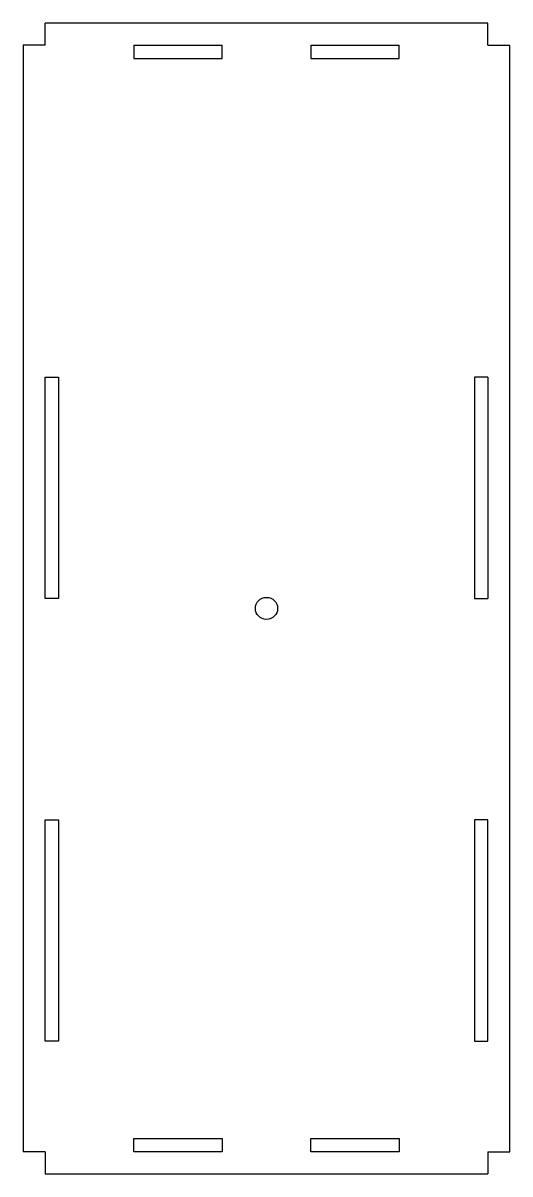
# Model space of a CAD drawing. Header units: millimetres. Extents: x -96 to 4714, y -506 to 1656.
# Drawn here: x 3580.4 to 3690.4, y 1394.3 to 1654.3 of the extents above; entities that cross this region are included whole.
import ezdxf

# ---------------------------------------------------------------- set-up
doc = ezdxf.new("R2010")
doc.units = ezdxf.units.MM
doc.layers.add('Capa2', color=1, linetype='Continuous')

msp = doc.modelspace()

# ---------------------------------------------------------------- linework, layer by layer
at = {"layer": 'Capa2'}
for p, q in [((3685.382, 1654.318), (3585.382, 1654.318)), ((3585.382, 1649.318), (3585.382, 1654.318)), ((3685.382, 1649.318), (3685.382, 1654.318)), ((3580.382, 1649.318), (3580.382, 1399.318)), ((3585.382, 1649.318), (3580.382, 1649.318)), ((3605.382, 1649.318), (3605.382, 1646.318)), ((3605.382, 1649.318), (3625.382, 1649.318)), ((3625.382, 1646.318), (3625.382, 1649.318)), ((3645.382, 1649.318), (3645.382, 1646.318)), ((3645.382, 1649.318), (3665.382, 1649.318)), ((3665.382, 1646.318), (3665.382, 1649.318)), ((3685.382, 1649.318), (3690.382, 1649.318)), ((3690.382, 1399.318), (3690.382, 1649.318)), ((3605.382, 1646.318), (3625.382, 1646.318)), ((3645.382, 1646.318), (3665.382, 1646.318)), ((3585.382, 1574.318), (3588.382, 1574.318)), ((3585.382, 1524.318), (3585.382, 1574.318)), ((3588.382, 1574.318), (3588.382, 1524.318)), ((3685.382, 1574.318), (3682.382, 1574.318)), ((3682.382, 1574.318), (3682.382, 1524.318)), ((3685.382, 1574.318), (3685.382, 1524.318)), ((3588.382, 1524.318), (3585.382, 1524.318)), ((3682.382, 1524.318), (3685.382, 1524.318)), ((3585.382, 1474.318), (3588.382, 1474.318)), ((3585.382, 1424.318), (3585.382, 1474.318)), ((3588.382, 1474.318), (3588.382, 1424.318)), ((3685.382, 1474.318), (3682.382, 1474.318)), ((3682.382, 1474.318), (3682.382, 1424.318)), ((3685.382, 1424.318), (3685.382, 1474.318)), ((3588.382, 1424.318), (3585.382, 1424.318)), ((3682.382, 1424.318), (3685.382, 1424.318)), ((3605.382, 1399.318), (3605.382, 1402.318)), ((3605.382, 1402.318), (3625.382, 1402.318)), ((3625.382, 1402.318), (3625.382, 1399.318)), ((3645.382, 1399.318), (3645.382, 1402.318)), ((3645.382, 1402.318), (3665.382, 1402.318)), ((3665.382, 1402.318), (3665.382, 1399.318)), ((3585.382, 1399.318), (3580.382, 1399.318)), ((3585.382, 1399.318), (3585.382, 1394.318)), ((3625.382, 1399.318), (3605.382, 1399.318)), ((3665.382, 1399.318), (3645.382, 1399.318)), ((3685.382, 1399.318), (3685.382, 1394.318)), ((3685.382, 1399.318), (3690.382, 1399.318)), ((3585.382, 1394.318), (3685.382, 1394.318))]:
    msp.add_line(p, q, dxfattribs=at)
msp.add_circle((3635.382, 1522.068), 2.5, dxfattribs=at)

doc.saveas('drawing.dxf')
